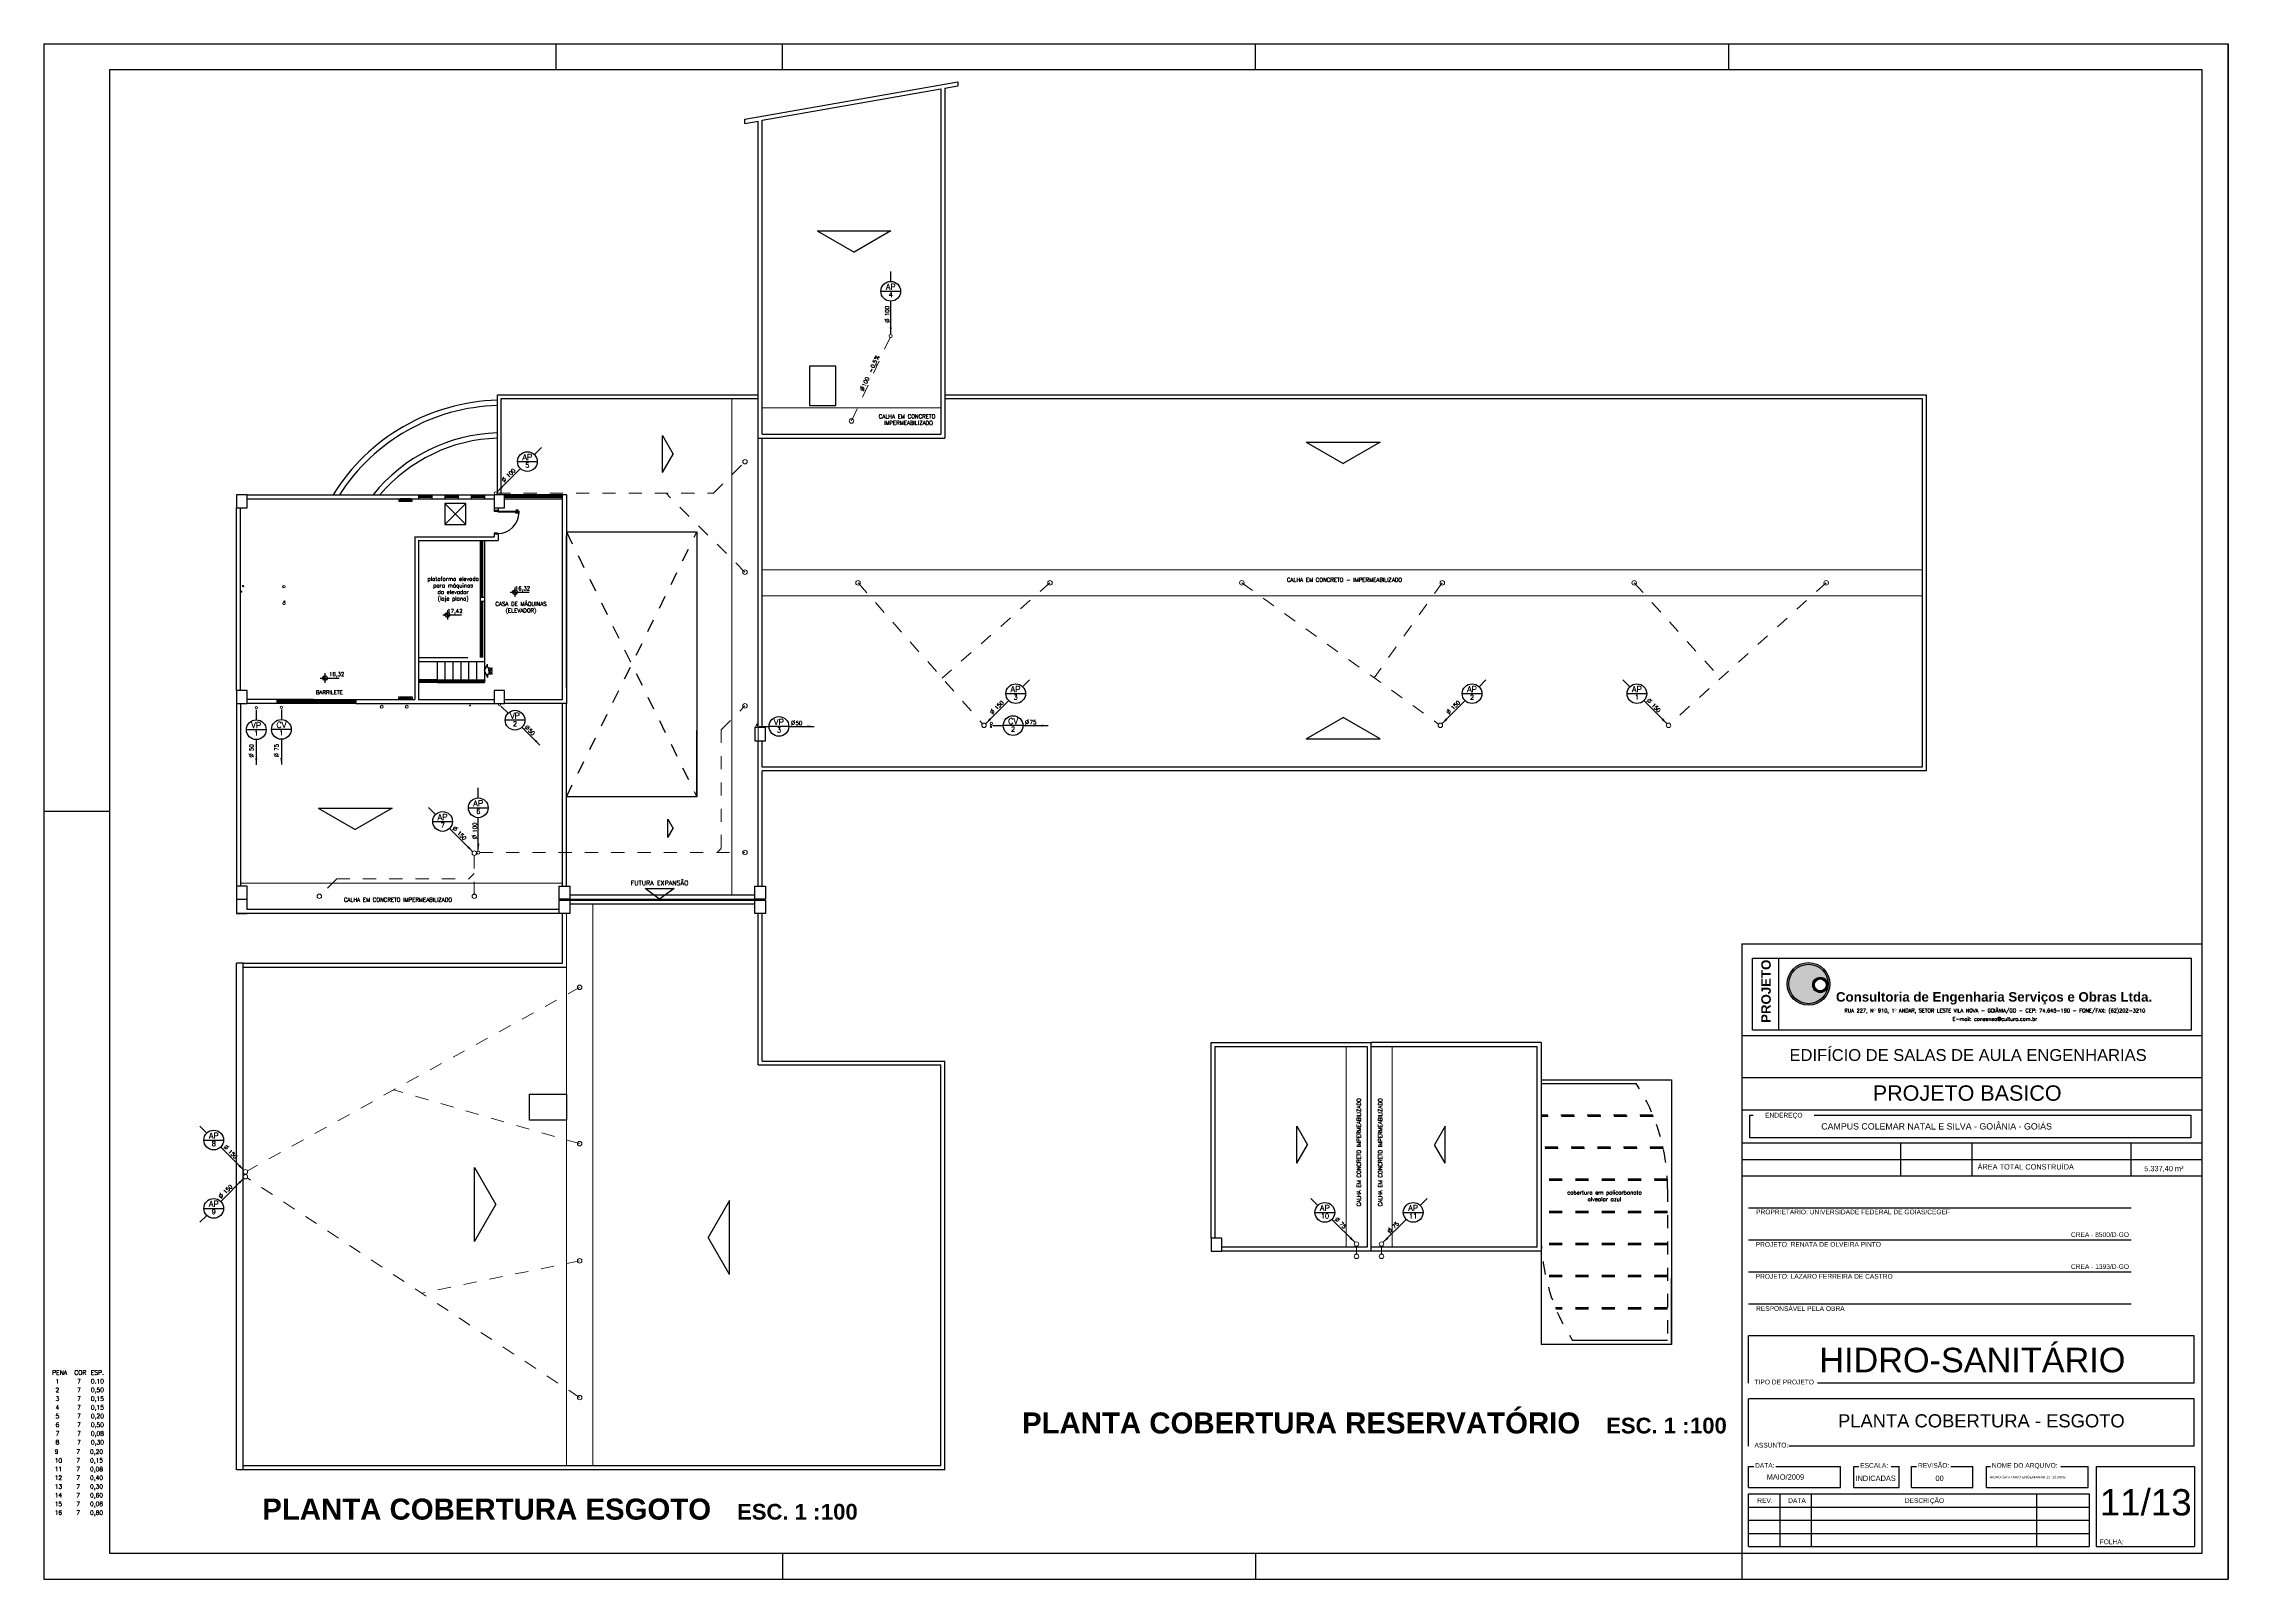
# Model space of a CAD drawing. Header units: millimetres. Extents: x -2485 to 3289, y -257 to 1952.
# Drawn here: x 0 to 16.62, y 0 to 11.68 of the extents above; entities that cross this region are included whole.
import ezdxf
from ezdxf.enums import TextEntityAlignment as Align

# ---------------------------------------------------------------- set-up
doc = ezdxf.new("R2010")
doc.units = ezdxf.units.MM
doc.header["$LTSCALE"] = 0.3
for name, pattern in [('CONTINUO', [0]), ('HID', [0.37, 0.07, -0.1, 0.03, -0.1, 0.07]), ('HIDDEN', [0.375, 0.25, -0.125]), ('HIDDEN2', [0.1875, 0.125, -0.0625])]:
    doc.linetypes.add(name, pattern=pattern)
for name, color, linetype in [('AF', 4, 'Continuous'), ('AUX', 2, 'Continuous'), ('CAR_COLOR12', 20, 'Continuous'), ('CAR_TEXTO_01', 7, 'Continuous'), ('CAR_TEXTO_02', 2, 'Continuous'), ('CARIMBO', 4, 'Continuous'), ('DETALHES_CTR08', 52, 'Continuous'), ('PAREDE', 7, 'CONTINUO'), ('PAREDE CONTORNO', 252, 'CONTINUO'), ('PAREDE_CTR25', 7, 'Continuous'), ('PILAR', 2, 'Continuous'), ('PORTA', 7, 'Continuous'), ('PROJEÇÃO', 11, 'HIDDEN2'), ('TEX', 11, 'Continuous'), ('TEXTO', 3, 'Continuous')]:
    doc.layers.add(name, color=color, linetype=linetype)
for name, color, linetype, lineweight in [('CALHA', 2, 'Continuous', 15), ('IMPLANTAÇÃO  ÁGUA PLUVIAL', 6, 'HID', 15), ('prumada', 9, 'Continuous', 15)]:
    doc.layers.add(name, color=color, linetype=linetype, lineweight=lineweight)
doc.styles.add('ARIAL', font='ARIAL.TTF', dxfattribs={"height": 0.12})
doc.styles.add('CAIXA', font='swiss.ttf')
doc.styles.add('ROMANS', font='romans.shx', dxfattribs={"height": 0.03})
doc.styles.add('SANSSERIFBOLD', font='sasb____.pfb')

# ---------------------------------------------------------------- blocks, each defined once
blk = doc.blocks.new('porta CEGEF 80')
at = {"layer": 'DETALHES_CTR08', "linetype": 'CONTINUO'}
blk.add_arc((-0.05, 0.025), 0.826, 181.76863, 269.29566, dxfattribs=at)
at = {"layer": 'PAREDE_CTR25'}
blk.add_line((0, 0.15), (-0.037, 0.15), dxfattribs=at)
at = {"layer": 'PORTA'}
for p, q in [((-0.862, 0.15), (-0.9, 0.15)), ((-0.9, 0), (-0.875, 0)), ((-0.875, 0), (-0.875, 0.035)), ((-0.875, 0.035), (-0.862, 0.035)), ((-0.862, 0.035), (-0.862, 0.15)), ((-0.06, 0), (-0.025, 0)), ((-0.06, -0.8), (-0.06, 0)), ((-0.037, 0.035), (-0.037, 0.15)), ((-0.025, 0.035), (-0.037, 0.035)), ((-0.025, 0), (-0.025, 0.035)), ((-0.025, 0), (-0.025, -0.8)), ((0, 0), (-0.025, 0)), ((-0.06, -0.8), (-0.025, -0.8))]:
    blk.add_line(p, q, dxfattribs=at)
for points in [[(-0.06, -0.767), (-0.104, -0.767), (-0.104, -0.68), (-0.093, -0.68), (-0.093, -0.753), (-0.06, -0.753)], [(-0.025, -0.767), (0.019, -0.767), (0.019, -0.68), (0.008, -0.68), (0.008, -0.753), (-0.025, -0.753)]]:
    blk.add_lwpolyline(points, dxfattribs=at)
blk = doc.blocks.new('ELTARGET')
for p, q in [((-0.119, 0), (0.356, 0)), ((0, 0.119), (0, -0.119))]:
    blk.add_line(p, q)
at = {"const_width": 0.0198}
for points in [[(0, 0.05, 0.414214), (-0.05, 0, 0.414214)], [(0, -0.05, 0.414214), (0.05, 0, 0.414214)]]:
    blk.add_lwpolyline(points, format="xyb", dxfattribs=at)
blk.add_circle((0, 0), 0.0595)
for points in [[(-0.04, 0.005), (0, 0.039), (-0.04, 0.008), (-0.005, 0.04)], [(-0.04, 0.008), (-0.005, 0.04), (-0.038, 0.014), (-0.01, 0.039)], [(-0.04, 0), (0, 0), (-0.04, 0.005), (0, 0.039)], [(-0.038, 0.014), (-0.01, 0.039), (-0.033, 0.022), (-0.018, 0.036)], [(-0.033, 0.022), (-0.018, 0.036), (-0.027, 0.03), (-0.02, 0.035)], [(0.04, 0), (0, 0), (0.04, -0.005), (0, -0.039)], [(0.04, -0.005), (0, -0.039), (0.04, -0.008), (0.005, -0.04)], [(0.04, -0.008), (0.005, -0.04), (0.038, -0.014), (0.01, -0.039)], [(0.038, -0.014), (0.01, -0.039), (0.033, -0.022), (0.018, -0.036)], [(0.033, -0.022), (0.018, -0.036), (0.027, -0.03), (0.02, -0.035)]]:
    blk.add_solid(points)
blk = doc.blocks.new('n135')
at = {"layer": 'TEX'}
blk.add_line((-0.294, 0.294), (-0.347, 0.347), dxfattribs=at)
at = {"layer": 'TEX', "color": 5, "linetype": 'Continuous'}
blk.add_line((-0.316, 0.241), (-0.166, 0.241), dxfattribs=at)
at = {"layer": 'TEX', "color": 11}
blk.add_line((-0.011, 0.011), (-0.188, 0.188), dxfattribs=at)
blk.add_line((-0.011, 0.011), (-0.188, 0.188), dxfattribs=at)
at = {"layer": 'TEX', "color": 5, "linetype": 'Continuous'}
blk.add_circle((-0.241, 0.241), 0.075, dxfattribs=at)
blk.add_circle((-0.241, 0.241), 0.075, dxfattribs=at)
at = {"layer": 'TEX', "color": 11}
blk.add_solid([(-0.053, 0.041), (-0.041, 0.053), (-0.011, 0.011)], dxfattribs=at)
blk.add_solid([(-0.053, 0.041), (-0.041, 0.053), (-0.011, 0.011)], dxfattribs=at)
at = {"layer": 'TEX', "color": 5, "style": 'ROMANS'}
blk.add_text('%%c', height=0.04, rotation=315, dxfattribs=at).set_placement((-0.172, 0.184))
at = {"layer": 'TEX', "color": 9, "linetype": 'Continuous', "style": 'ROMANS'}
for tag, height, p in [('N', 0.036, (-0.241, 0.196)), ('L', 0.045, (-0.241, 0.252))]:
    blk.add_attdef(tag, text='', height=height, dxfattribs=at).set_placement(p, align=Align.CENTER)
at = {"layer": 'TEX', "color": 5, "linetype": 'Continuous', "style": 'ROMANS'}
blk.add_attdef('N', (-0.133, 0.15), '', height=0.03, rotation=315, dxfattribs=at)
blk = doc.blocks.new('n45')
at = {"layer": 'TEX'}
blk.add_line((0.294, 0.294), (0.347, 0.347), dxfattribs=at)
at = {"layer": 'TEX', "color": 11}
blk.add_line((0.011, 0.011), (0.188, 0.188), dxfattribs=at)
at = {"layer": 'TEX', "color": 5, "linetype": 'Continuous'}
blk.add_line((0.166, 0.241), (0.316, 0.241), dxfattribs=at)
blk.add_circle((0.241, 0.241), 0.075, dxfattribs=at)
at = {"layer": 'TEX', "color": 11}
blk.add_solid([(0.053, 0.041), (0.041, 0.053), (0.011, 0.011)], dxfattribs=at)
at = {"layer": 'TEX', "color": 5, "style": 'ROMANS'}
blk.add_text('%%c', height=0.04, rotation=45, dxfattribs=at).set_placement((0.065, 0.077))
at = {"layer": 'TEX', "color": 9, "linetype": 'Continuous', "style": 'ROMANS'}
for tag, height, p in [('N', 0.036, (0.241, 0.196)), ('L', 0.045, (0.241, 0.252))]:
    blk.add_attdef(tag, text='', height=height, dxfattribs=at).set_placement(p, align=Align.CENTER)
at = {"layer": 'TEX', "color": 5, "linetype": 'Continuous', "style": 'ROMANS'}
blk.add_attdef('N', (0.098, 0.115), '', height=0.03, rotation=45, dxfattribs=at)
blk = doc.blocks.new('N90')
at = {"layer": 'TEX', "color": 5, "linetype": 'Continuous'}
blk.add_line((-0.075, 0.34), (0.075, 0.34), dxfattribs=at)
at = {"layer": 'TEX'}
blk.add_line((0, 0.415), (0, 0.491), dxfattribs=at)
at = {"layer": 'TEX', "color": 11}
blk.add_line((0, 0.016), (0, 0.265), dxfattribs=at)
at = {"layer": 'TEX', "color": 5, "linetype": 'Continuous'}
blk.add_circle((0, 0.34), 0.075, dxfattribs=at)
at = {"layer": 'TEX', "color": 11}
blk.add_solid([(0.008, 0.066), (-0.008, 0.066), (0, 0.016)], dxfattribs=at)
at = {"layer": 'TEX', "color": 5, "style": 'ROMANS'}
blk.add_text('%%c', height=0.04, rotation=90, dxfattribs=at).set_placement((-0.008, 0.1))
at = {"layer": 'TEX', "color": 9, "linetype": 'Continuous', "style": 'ROMANS'}
for tag, height, p in [('L', 0.045, (0, 0.351)), ('N', 0.036, (0, 0.295))]:
    blk.add_attdef(tag, text='', height=height, dxfattribs=at).set_placement(p, align=Align.CENTER)
at = {"layer": 'TEX', "color": 5, "linetype": 'Continuous', "style": 'ROMANS'}
blk.add_attdef('N', (-0.012, 0.151), '', height=0.03, rotation=90, dxfattribs=at)
blk = doc.blocks.new('n225')
at = {"layer": 'TEX', "color": 11}
blk.add_line((-0.011, -0.011), (-0.188, -0.188), dxfattribs=at)
blk.add_line((-0.011, -0.011), (-0.188, -0.188), dxfattribs=at)
at = {"layer": 'TEX'}
blk.add_line((-0.294, -0.294), (-0.347, -0.347), dxfattribs=at)
at = {"layer": 'TEX', "color": 5, "linetype": 'Continuous'}
blk.add_line((-0.316, -0.241), (-0.166, -0.241), dxfattribs=at)
blk.add_circle((-0.241, -0.241), 0.075, dxfattribs=at)
blk.add_circle((-0.241, -0.241), 0.075, dxfattribs=at)
at = {"layer": 'TEX', "color": 11}
blk.add_solid([(-0.041, -0.053), (-0.053, -0.041), (-0.011, -0.011)], dxfattribs=at)
blk.add_solid([(-0.041, -0.053), (-0.053, -0.041), (-0.011, -0.011)], dxfattribs=at)
at = {"layer": 'TEX', "color": 5, "style": 'ROMANS'}
blk.add_text('%%c', height=0.04, rotation=45, dxfattribs=at).set_placement((-0.184, -0.172))
at = {"layer": 'TEX', "color": 5, "linetype": 'Continuous', "style": 'ROMANS'}
blk.add_attdef('N', (-0.15, -0.133), '', height=0.03, rotation=45, dxfattribs=at)
at = {"layer": 'TEX', "color": 9, "linetype": 'Continuous', "style": 'ROMANS'}
for tag, height, p in [('N', 0.036, (-0.241, -0.285)), ('L', 0.045, (-0.241, -0.229))]:
    blk.add_attdef(tag, text='', height=height, dxfattribs=at).set_placement(p, align=Align.CENTER)
blk = doc.blocks.new('V315')
at = {"layer": 'TEX', "color": 11}
for p, q in [((0.011, -0.011), (0.065, -0.065)), ((0.171, -0.171), (0.307, -0.307))]:
    blk.add_line(p, q, dxfattribs=at)
at = {"layer": 'TEX', "color": 5, "linetype": 'Continuous'}
blk.add_line((0.193, -0.118), (0.043, -0.118), dxfattribs=at)
blk.add_circle((0.118, -0.118), 0.075, dxfattribs=at)
at = {"layer": 'TEX', "color": 11}
blk.add_solid([(0.277, -0.266), (0.266, -0.277), (0.307, -0.307)], dxfattribs=at)
at = {"layer": 'TEX', "color": 5, "style": 'ROMANS'}
blk.add_text('%%c', height=0.04, rotation=315, dxfattribs=at).set_placement((0.185, -0.176))
at = {"layer": 'TEX', "color": 9, "linetype": 'Continuous', "style": 'ROMANS'}
for tag, height, p in [('N', 0.036, (0.118, -0.163)), ('L', 0.045, (0.118, -0.107))]:
    blk.add_attdef(tag, text='', height=height, dxfattribs=at).set_placement(p, align=Align.CENTER)
at = {"layer": 'TEX', "color": 5, "linetype": 'Continuous', "style": 'ROMANS'}
blk.add_attdef('N', (0.215, -0.2), '', height=0.03, rotation=315, dxfattribs=at)
blk = doc.blocks.new('V0')
at = {"layer": 'TEX', "color": 11}
for p, q in [((0.016, 0), (0.092, 0)), ((0.242, 0), (0.434, 0))]:
    blk.add_line(p, q, dxfattribs=at)
at = {"layer": 'TEX', "color": 5, "linetype": 'Continuous'}
blk.add_line((0.242, 0), (0.092, 0), dxfattribs=at)
blk.add_circle((0.167, 0), 0.075, dxfattribs=at)
at = {"layer": 'TEX', "color": 11}
blk.add_solid([(0.384, 0.008), (0.384, -0.008), (0.434, 0)], dxfattribs=at)
at = {"layer": 'TEX', "color": 5, "style": 'ROMANS'}
blk.add_text('%%c', height=0.04, dxfattribs=at).set_placement((0.256, 0.007))
at = {"layer": 'TEX', "color": 9, "linetype": 'Continuous', "style": 'ROMANS'}
for tag, height, p in [('L', 0.045, (0.167, 0.011)), ('N', 0.036, (0.167, -0.045))]:
    blk.add_attdef(tag, text='', height=height, dxfattribs=at).set_placement(p, align=Align.CENTER)
at = {"layer": 'TEX', "color": 5, "linetype": 'Continuous', "style": 'ROMANS'}
blk.add_attdef('N', (0.293, 0.01), '', height=0.03, dxfattribs=at)
blk = doc.blocks.new('PN')
at = {"layer": 'TEX', "color": 3, "linetype": 'Continuous', "style": 'SANSSERIFBOLD'}
blk.add_text('ESC. 1 :', height=0.06, dxfattribs=at).set_placement((-0.078, 0.0123), align=Align.CENTER)
at = {"layer": 'TEX', "color": 9, "style": 'SANSSERIFBOLD'}
blk.add_attdef('NOME', text='', height=0.08, dxfattribs=at).set_placement((-0.3353, 0.0123), align=Align.RIGHT)
at = {"layer": 'TEX', "color": 3, "style": 'SANSSERIFBOLD'}
blk.add_attdef('ESCALA', (0.0825, 0.0123), '', height=0.06, dxfattribs=at)
blk = doc.blocks.new('DD')
at = {"layer": 'TEX', "color": 9}
blk.add_line((0.188, 0.023), (0.211, 0.023), dxfattribs=at)
at = {"layer": 'TEX', "color": 9, "style": 'ROMANS'}
for s, height, p in [('%%c', 0.04, (0.026, 0.008)), ('%', 0.03, (0.289, 0.012))]:
    blk.add_text(s, height=height, dxfattribs=at).set_placement(p)
blk.add_attdef('N', (0.062, 0.012), '', height=0.03, dxfattribs=at)
blk.add_attdef('INCL', text='', height=0.03, dxfattribs=at).set_placement((0.284, 0.012), align=Align.RIGHT)
blk = doc.blocks.new('V270')
at = {"layer": 'TEX', "color": 11}
for p, q in [((0, -0.016), (0, -0.092)), ((0, -0.242), (0, -0.434))]:
    blk.add_line(p, q, dxfattribs=at)
at = {"layer": 'TEX', "color": 5, "linetype": 'Continuous'}
blk.add_line((0.075, -0.167), (-0.075, -0.167), dxfattribs=at)
blk.add_circle((0, -0.167), 0.075, dxfattribs=at)
at = {"layer": 'TEX', "color": 11}
blk.add_solid([(0.008, -0.384), (-0.008, -0.384), (0, -0.434)], dxfattribs=at)
at = {"layer": 'TEX', "color": 5, "style": 'ROMANS'}
blk.add_text('%%c', height=0.04, rotation=90, dxfattribs=at).set_placement((-0.018, -0.38))
at = {"layer": 'TEX', "color": 9, "linetype": 'Continuous', "style": 'ROMANS'}
for tag, height, p in [('L', 0.045, (0, -0.155)), ('N', 0.036, (0, -0.212))]:
    blk.add_attdef(tag, text='', height=height, dxfattribs=at).set_placement(p, align=Align.CENTER)
at = {"layer": 'TEX', "color": 5, "linetype": 'Continuous', "style": 'ROMANS'}
blk.add_attdef('N', (-0.022, -0.328), '', height=0.03, rotation=90, dxfattribs=at)
blk = doc.blocks.new('SENT')
at = {"layer": 'TEX', "color": 5}
blk.add_lwpolyline([(-0.082, -0.111), (-0.082, 0.111), (0, 0)], close=True, dxfattribs=at)

msp = doc.modelspace()

# ---------------------------------------------------------------- hatches: boundary and pattern name
at = {"layer": 'CAR_COLOR12'}
h = msp.add_hatch(color=256, dxfattribs=at)
h.paths.add_polyline_path([(13.276446, 4.528152, 1), (13.576129, 4.528152, 1)])
h.paths.add_polyline_path([(13.573975, 4.520659, 1), (13.458124, 4.520659, 1)], flags=16)
h = msp.add_hatch(color=256, dxfattribs=at)
h.paths.add_polyline_path([(13.276446, 4.528152, 1), (13.576129, 4.528152, 1)])
h.paths.add_polyline_path([(13.573975, 4.520659, 1), (13.458124, 4.520659, 1)], flags=16)
at = {"layer": 'CAR_TEXTO_01'}
h = msp.add_hatch(color=256, dxfattribs=at)
h.paths.add_polyline_path([(13.588408, 4.528152, 1.000000744), (13.264167, 4.528152, 1.000000744)])
h.paths.add_polyline_path([(13.576129, 4.528152, 1), (13.276446, 4.528152, 1)], flags=16)
h = msp.add_hatch(color=256, dxfattribs=at)
h.paths.add_polyline_path([(13.588408, 4.528152, 1.000000744), (13.264167, 4.528152, 1.000000744)])
h.paths.add_polyline_path([(13.576129, 4.528152, 1), (13.276446, 4.528152, 1)], flags=16)
h = msp.add_hatch(color=256, dxfattribs=at)
h.paths.add_polyline_path([(13.573975, 4.520659, 1), (13.458124, 4.520659, 1)])
h.paths.add_polyline_path([(13.561696, 4.520659, -1), (13.470403, 4.520659, -1)], flags=16)
h = msp.add_hatch(color=256, dxfattribs=at)
h.paths.add_polyline_path([(13.573975, 4.520659, 1), (13.458124, 4.520659, 1)])
h.paths.add_polyline_path([(13.561696, 4.520659, -1), (13.470403, 4.520659, -1)], flags=16)

# ---------------------------------------------------------------- linework, layer by layer
at = {"color": 4, "linetype": 'Continuous'}
for p, q in [((0, 11.68), (16.62, 11.68)), ((0, 11.68), (0, 0)), ((16.62, 0), (16.62, 11.68)), ((16.62, 11.68), (16.62, 0)), ((0, 0), (16.62, 0))]:
    msp.add_line(p, q, dxfattribs=at)
at = {"color": 5, "linetype": 'Continuous'}
for p, q in [((3.9, 11.48), (3.9, 11.68)), ((5.62, 11.48), (5.62, 11.68)), ((9.22, 11.48), (9.22, 11.68)), ((12.82, 11.48), (12.82, 11.68)), ((0.5, 5.84), (0, 5.84)), ((5.62, 0.2), (5.62, 0)), ((9.22, 0.2), (9.22, 0)), ((12.92, 0.2), (12.92, 0))]:
    msp.add_line(p, q, dxfattribs=at)
at = {"color": 12, "linetype": 'Continuous'}
for p, q in [((16.42, 11.48), (0.5, 11.48)), ((0.5, 11.48), (0.5, 0.2)), ((16.42, 0.2), (16.42, 11.48)), ((0.5, 0.2), (16.42, 0.2))]:
    msp.add_line(p, q, dxfattribs=at)
at = {"linetype": 'HIDDEN2', "ltscale": 10}
msp.add_line((2.852365, 7.010254), (3.352365, 7.010254), dxfattribs=at)
at = {"layer": 'AUX', "color": 12, "linetype": 'Continuous'}
msp.add_line((12.91998, 0.2), (16.42, 0.2), dxfattribs=at)
at = {"layer": 'CALHA'}
for points in [[(5.435353, 8.980254), (5.235365, 8.980254), (5.235365, 5.203254), (5.410365, 5.203254), (5.410365, 5.273254), (5.435365, 5.273254), (5.435353, 8.980254)], [(6.825365, 8.910254), (6.065351, 8.910254), (6.065351, 8.910254), (5.465354, 8.910254), (5.465365, 8.710254), (6.825365, 8.710254), (6.825365, 8.910254)], [(14.290365, 7.479254), (5.465365, 7.479254), (5.465365, 7.679254), (14.290365, 7.679254), (14.290365, 7.479254)], [(3.947365, 5.295254), (3.947365, 5.273254), (3.922365, 5.273254), (3.922365, 5.095254), (1.547365, 5.095254), (1.547365, 5.273254), (1.497365, 5.273254), (1.497365, 5.295254), (3.947365, 5.295254)], [(4.177365, 0.862254), (3.977365, 0.862254), (3.977365, 5.065254), (4.002365, 5.065254), (4.002365, 5.135254), (4.177365, 5.135254), (4.177365, 0.862254)], [(10.067678, 2.525093), (9.907678, 2.525093), (9.907678, 4.053093), (10.067678, 4.053093), (10.067678, 2.525093)], [(10.257678, 2.525093), (10.097678, 2.525093), (10.097678, 4.053093), (10.257678, 4.053093), (10.257678, 2.525093)]]:
    msp.add_lwpolyline(points, dxfattribs=at)
at = {"layer": 'CAR_TEXTO_01'}
for p, q in [((12.91998, 4.832666), (12.91998, 0.2)), ((12.91998, 4.832666), (16.41998, 4.832666)), ((12.99998, 4.178351), (12.99998, 4.725587)), ((12.99998, 4.178351), (12.99998, 4.725587)), ((12.99998, 4.725587), (16.33998, 4.725587)), ((12.99998, 4.725587), (16.33998, 4.725587)), ((13.19998, 4.178351), (13.19998, 4.725587)), ((13.19998, 4.178351), (13.19998, 4.725587)), ((16.33998, 4.178351), (16.33998, 4.725587)), ((16.33998, 4.178351), (16.33998, 4.725587)), ((12.99998, 4.178351), (16.33998, 4.178351)), ((12.99998, 4.178351), (16.33998, 4.178351)), ((12.91998, 4.135275), (16.41998, 4.135275)), ((12.91998, 3.817), (16.41998, 3.817)), ((12.91998, 3.570963), (16.41998, 3.570963)), ((12.91998, 3.319355), (16.41998, 3.319355)), ((12.91998, 3.193695), (16.41998, 3.193695)), ((14.127369, 3.319355), (14.127369, 3.068035)), ((14.66998, 3.319355), (14.66998, 3.068035)), ((15.877369, 3.319355), (15.877369, 3.068035)), ((12.91998, 3.068035), (16.41998, 3.068035)), ((12.96998, 2.824947), (15.88189, 2.824947)), ((12.969985, 2.581858), (15.881895, 2.581858)), ((12.96998, 2.338769), (15.88189, 2.338769)), ((12.96998, 2.09568), (15.88189, 2.09568)), ((12.96998, 1.492592), (12.96998, 1.852592)), ((16.361263, 1.852592), (12.96998, 1.852592)), ((16.361263, 1.492592), (16.361263, 1.852592)), ((12.96998, 1.012418), (12.96998, 1.372418)), ((16.361263, 1.372418), (12.96998, 1.372418)), ((16.361263, 1.492592), (13.495332, 1.492592)), ((16.361263, 1.012418), (16.361263, 1.372418)), ((16.361263, 1.012418), (13.276769, 1.012418)), ((12.96998, 0.698996), (12.96998, 0.858996)), ((12.96998, 0.858996), (13.011282, 0.858996)), ((13.177803, 0.858996), (13.66998, 0.858996)), ((13.66998, 0.698996), (13.66998, 0.858996)), ((13.76998, 0.858996), (13.808185, 0.858996)), ((13.76998, 0.698996), (13.76998, 0.858996)), ((14.05407, 0.858996), (14.115364, 0.858996)), ((14.115364, 0.698996), (14.115364, 0.858996)), ((14.209545, 0.858996), (14.248527, 0.858996)), ((14.209545, 0.698996), (14.209545, 0.858996)), ((14.508989, 0.858996), (14.676382, 0.858996)), ((14.676382, 0.698996), (14.676382, 0.858996)), ((14.779785, 0.858996), (14.810665, 0.858996)), ((14.779785, 0.698996), (14.779785, 0.858996)), ((15.346346, 0.858996), (15.554688, 0.858996)), ((15.554688, 0.698996), (15.554688, 0.858996)), ((15.613886, 0.858996), (16.36336, 0.858996)), ((15.613886, 0.858996), (15.613886, 0.248996)), ((16.36336, 0.858996), (16.36336, 0.248996)), ((12.96998, 0.698996), (13.66998, 0.698996)), ((13.76998, 0.698996), (14.115364, 0.698996)), ((14.209545, 0.698996), (14.676382, 0.698996)), ((14.779785, 0.698996), (15.554688, 0.698996)), ((12.96998, 0.648996), (15.560507, 0.648996)), ((12.96998, 0.248996), (12.96998, 0.648996)), ((12.96998, 0.548996), (15.560507, 0.548996)), ((13.20998, 0.248996), (13.20998, 0.648996)), ((13.44998, 0.248996), (13.44998, 0.648996)), ((15.160507, 0.648996), (15.160507, 0.248996)), ((15.560507, 0.648996), (15.560507, 0.248996)), ((12.96998, 0.448996), (15.560507, 0.448996)), ((12.96998, 0.348996), (15.560507, 0.348996)), ((12.96998, 0.248996), (15.560507, 0.248996)), ((15.613886, 0.248996), (16.36336, 0.248996))]:
    msp.add_line(p, q, dxfattribs=at)
msp.add_lwpolyline([(13.468703, 3.531501), (16.334669, 3.531501), (16.334669, 3.358817), (12.98094, 3.358817), (12.98094, 3.531501), (13.005481, 3.531501)], dxfattribs=at)
for centre, radius in [((13.426287, 4.528152), 0.16212), ((13.426287, 4.528152), 0.16212), ((13.426287, 4.528152), 0.149841), ((13.426287, 4.528152), 0.149841), ((13.516049, 4.520659), 0.057925), ((13.516049, 4.520659), 0.057925), ((13.516049, 4.520659), 0.057925), ((13.516049, 4.520659), 0.057925), ((13.516049, 4.520659), 0.045646), ((13.516049, 4.520659), 0.045646)]:
    msp.add_circle(centre, radius, dxfattribs=at)
at = {"layer": 'IMPLANTAÇÃO  ÁGUA PLUVIAL'}
for p, q in [((6.43923, 9.446353), (6.145365, 8.810254)), ((5.096035, 8.260924), (5.335365, 8.500254)), ((3.450437, 8.260924), (5.096035, 8.260924)), ((5.335365, 7.660254), (4.734695, 8.260924)), ((6.195365, 7.579254), (7.142394, 6.50803)), ((7.655365, 7.579254), (6.835861, 6.854762)), ((9.115365, 7.579254), (10.611845, 6.505209)), ((10.640365, 7.579254), (10.12189, 6.856857)), ((12.100365, 7.579254), (12.757138, 6.852937)), ((13.560365, 7.579254), (12.374235, 6.506697)), ((5.153388, 6.461277), (5.335365, 6.643254)), ((5.153388, 6.461277), (5.153388, 5.557919)), ((3.275785, 5.506102), (3.275785, 5.195254)), ((3.317784, 5.528073), (5.335365, 5.528073)), ((5.153388, 5.557919), (5.123542, 5.528073)), ((2.229172, 5.327061), (2.097365, 5.195254)), ((2.229172, 5.327061), (3.234128, 5.327061)), ((3.275785, 5.368719), (3.234128, 5.327061)), ((4.077365, 4.502254), (1.549607, 3.107937)), ((4.077365, 3.313537), (2.663222, 3.72221)), ((4.077365, 1.382254), (1.548905, 3.052939)), ((9.987678, 2.532758), (9.987678, 2.47379)), ((10.177678, 2.532758), (10.177678, 2.47379)), ((4.077365, 2.422254), (2.875089, 2.176661))]:
    msp.add_line(p, q, dxfattribs=at)
at = {"layer": 'IMPLANTAÇÃO  ÁGUA PLUVIAL', "linetype": 'Continuous'}
for centre in [(6.145365, 8.810254), (5.335365, 8.500254), (5.335365, 7.660254), (6.195365, 7.579254), (7.655365, 7.579254), (9.115365, 7.579254), (10.640365, 7.579254), (12.100365, 7.579254), (13.560365, 7.579254), (5.335365, 6.643254), (5.335365, 5.528073), (2.097365, 5.195254), (3.275785, 5.195254), (4.077365, 4.502254), (4.077365, 3.313537), (4.077365, 2.422254), (4.077365, 1.382254)]:
    msp.add_circle(centre, 0.01698, dxfattribs=at)
at = {"layer": 'PAREDE'}
for p, q in [((5.335365, 11.104737), (6.955365, 11.390386)), ((5.335365, 11.104737), (6.955365, 11.390386)), ((5.465365, 11.097196), (6.825365, 11.337001)), ((6.825365, 11.337001), (6.825365, 8.710254)), ((6.855365, 11.342291), (6.955365, 11.359924)), ((6.855365, 11.342291), (6.955365, 11.359924)), ((6.855365, 11.342291), (6.855365, 8.680254)), ((6.955365, 11.390386), (6.955365, 11.359924)), ((6.955365, 11.390386), (6.955365, 11.359924)), ((5.335365, 11.074274), (5.335365, 11.104737)), ((5.335365, 11.074274), (5.335365, 11.104737)), ((5.335365, 11.074274), (5.435365, 11.091907)), ((5.335365, 11.074274), (5.435365, 11.091907)), ((5.435351, 8.680254), (5.435365, 11.091907)), ((5.465351, 8.710254), (5.465365, 11.097196)), ((5.883957, 10.256586), (6.164938, 10.094362)), ((5.883957, 10.256586), (6.445919, 10.256586)), ((6.445919, 10.256586), (6.164938, 10.094362)), ((3.451365, 8.249254), (3.451365, 9.010254)), ((3.451365, 9.010254), (5.435353, 9.010254)), ((3.481365, 8.249254), (3.481365, 8.980254)), ((3.481365, 8.980254), (5.435353, 8.980254)), ((6.855365, 9.010254), (14.320365, 9.010254)), ((6.855365, 8.980254), (14.290365, 8.980254)), ((14.290365, 8.980254), (14.290365, 6.178254)), ((14.320365, 9.010254), (14.320365, 6.148254)), ((4.708841, 8.699237), (4.789953, 8.558747)), ((4.708841, 8.418257), (4.708841, 8.699237)), ((5.435351, 8.680254), (6.855365, 8.680254)), ((5.435365, 6.478254), (5.435365, 8.680254)), ((5.465351, 8.710254), (6.825365, 8.710254)), ((5.465365, 6.478254), (5.465365, 8.680254)), ((9.605554, 8.648807), (9.886534, 8.486582)), ((9.605554, 8.648807), (10.167515, 8.648807)), ((10.167515, 8.648807), (9.886534, 8.486582)), ((4.708841, 8.418257), (4.789953, 8.558747)), ((1.467365, 6.761254), (1.467365, 8.149254)), ((1.497365, 6.761254), (1.497365, 8.149254)), ((1.547365, 8.249254), (2.852365, 8.249254)), ((1.547365, 8.219254), (3.426365, 8.219254)), ((2.852365, 8.249254), (2.852365, 8.219254)), ((2.852365, 8.249254), (2.952365, 8.249254)), ((2.852365, 8.237254), (2.952365, 8.237254)), ((2.852365, 8.237254), (2.952365, 8.237254)), ((2.852365, 8.231254), (2.952365, 8.231254)), ((2.852365, 8.219254), (2.952365, 8.219254)), ((2.952365, 8.249254), (3.052365, 8.249254)), ((2.952365, 8.249254), (2.952365, 8.219254)), ((3.052365, 8.249254), (3.052365, 8.219254)), ((3.052365, 8.249254), (3.152365, 8.249254)), ((3.052365, 8.237254), (3.152365, 8.237254)), ((3.052365, 8.237254), (3.152365, 8.237254)), ((3.052365, 8.231254), (3.152365, 8.231254)), ((3.052365, 8.219254), (3.152365, 8.219254)), ((3.152365, 8.249254), (3.252365, 8.249254)), ((3.152365, 8.249254), (3.152365, 8.219254)), ((3.252365, 8.249254), (3.252365, 8.219254)), ((3.252365, 8.249254), (3.352365, 8.249254)), ((3.252365, 8.237254), (3.352365, 8.237254)), ((3.252365, 8.237254), (3.352365, 8.237254)), ((3.252365, 8.231254), (3.352365, 8.231254)), ((3.252365, 8.219254), (3.352365, 8.219254)), ((3.352365, 8.249254), (3.426365, 8.249254)), ((3.352365, 8.249254), (3.352365, 8.219254)), ((3.426365, 8.149254), (3.426365, 8.129254)), ((3.456365, 8.149254), (3.456365, 8.129254)), ((3.947365, 8.249254), (3.506365, 8.249254)), ((3.947365, 8.237254), (3.506365, 8.237254)), ((3.506365, 8.231254), (3.947365, 8.231254)), ((3.506365, 8.219254), (3.947365, 8.219254)), ((3.977365, 8.249254), (3.947365, 8.249254)), ((3.977365, 8.249254), (3.977365, 6.661254)), ((3.456365, 8.129254), (3.426365, 8.129254)), ((2.822365, 7.930254), (3.352365, 7.930254)), ((2.822365, 7.930254), (2.822365, 6.691254)), ((2.822365, 7.900254), (2.822365, 6.691254)), ((2.852365, 7.900254), (3.322365, 7.900254)), ((2.852365, 7.900254), (2.852365, 6.691254)), ((3.322365, 7.010254), (3.322365, 7.900254)), ((3.322365, 7.900254), (3.456365, 7.900254)), ((3.334365, 7.470254), (3.334365, 7.900254)), ((3.340365, 7.470254), (3.340365, 7.900254)), ((3.352365, 7.930254), (3.426365, 7.930254)), ((3.352365, 7.900254), (3.352365, 6.980254)), ((3.426365, 7.949254), (3.426365, 7.930254)), ((3.456365, 7.949254), (3.426365, 7.949254)), ((3.456365, 7.949254), (3.456365, 7.900254)), ((3.947365, 6.691254), (3.947365, 7.966254)), ((3.977365, 7.966254), (4.716373, 7.966254)), ((3.977365, 7.966254), (4.716373, 7.966254)), ((3.977365, 7.966254), (4.969365, 7.966254)), ((3.977365, 6.782254), (3.977365, 7.936254)), ((4.969365, 7.966254), (4.969365, 6.455754)), ((3.322365, 7.470254), (3.352365, 7.470254)), ((3.322365, 7.440254), (3.352365, 7.440254)), ((3.334365, 7.010254), (3.334365, 7.440254)), ((3.340365, 7.010254), (3.340365, 7.440254)), ((4.969365, 7.136254), (4.969365, 6.959254)), ((2.852365, 6.980254), (3.352365, 6.980254)), ((2.992365, 6.840254), (2.852365, 6.840254)), ((2.992365, 6.830254), (2.852365, 6.830254)), ((2.992365, 6.820254), (2.852365, 6.820254)), ((2.992365, 6.980254), (2.992365, 6.820254)), ((2.992365, 6.840254), (3.352365, 6.840254)), ((2.992365, 6.830254), (3.352365, 6.830254)), ((2.992365, 6.820254), (3.352365, 6.820254)), ((3.052365, 6.980254), (3.052365, 6.840254)), ((3.052365, 6.830254), (3.052365, 6.820254)), ((3.112365, 6.980254), (3.112365, 6.840254)), ((3.112365, 6.830254), (3.112365, 6.820254)), ((3.172365, 6.980254), (3.172365, 6.840254)), ((3.172365, 6.830254), (3.172365, 6.820254)), ((3.232365, 6.980254), (3.232365, 6.840254)), ((3.232365, 6.830254), (3.232365, 6.820254)), ((3.292365, 6.980254), (3.292365, 6.840254)), ((3.292365, 6.830254), (3.292365, 6.820254)), ((3.352365, 6.980254), (3.352365, 6.840254)), ((3.352365, 6.830254), (3.352365, 6.820254)), ((4.969365, 6.959254), (4.969365, 5.952254)), ((4.969365, 6.959254), (4.969365, 5.952254)), ((1.467365, 6.661254), (1.467365, 5.273254)), ((1.497365, 6.661254), (1.497365, 5.273254)), ((2.052365, 6.691254), (1.547365, 6.691254)), ((2.052365, 6.661254), (1.547365, 6.661254)), ((1.774865, 6.691254), (2.374865, 6.691254)), ((1.774865, 6.691254), (1.774865, 6.661254)), ((2.374865, 6.661254), (1.774865, 6.661254)), ((2.374865, 6.691254), (2.822365, 6.691254)), ((2.374865, 6.691254), (2.374865, 6.661254)), ((2.374865, 6.661254), (3.426365, 6.661254)), ((2.852365, 6.691254), (3.426365, 6.691254)), ((3.977365, 6.661254), (3.506365, 6.661254)), ((3.947365, 5.273254), (3.947365, 6.661254)), ((3.977365, 5.273254), (3.977365, 6.661254)), ((4.969365, 6.482254), (4.969365, 5.952254)), ((9.605554, 6.39264), (9.886534, 6.554864)), ((10.167515, 6.39264), (9.886534, 6.554864)), ((4.969365, 6.455754), (4.969365, 5.952254)), ((4.969365, 5.952254), (4.969365, 6.455754)), ((5.435365, 5.273254), (5.435365, 6.378254)), ((5.465365, 6.178254), (5.465365, 6.378254)), ((9.605554, 6.39264), (10.167515, 6.39264)), ((14.290365, 6.178254), (5.465365, 6.178254)), ((14.320365, 6.148254), (5.465365, 6.148254)), ((5.465365, 5.273254), (5.465365, 6.148254)), ((2.088462, 5.864739), (2.369443, 5.702515)), ((2.088462, 5.864739), (2.650424, 5.864739)), ((2.650424, 5.864739), (2.369443, 5.702515)), ((4.969365, 5.952254), (3.977365, 5.952254)), ((4.969365, 5.952254), (4.225357, 5.952254)), ((4.969365, 5.952254), (4.225357, 5.952254)), ((4.969365, 5.952254), (4.225357, 5.952254)), ((4.749397, 5.641517), (4.749397, 5.782007)), ((4.749397, 5.782007), (4.789953, 5.711762)), ((4.749397, 5.641517), (4.789953, 5.711762)), ((1.467365, 5.173254), (1.467365, 5.065254)), ((1.547365, 5.095254), (1.547365, 5.173254)), ((3.922365, 5.173254), (5.410365, 5.173254)), ((3.922365, 5.165254), (5.410365, 5.165254)), ((5.410365, 5.203254), (4.002365, 5.203254)), ((3.922365, 5.065254), (1.467365, 5.065254)), ((1.467365, 5.065254), (1.547365, 5.065254)), ((3.922365, 5.095254), (1.547365, 5.095254)), ((3.947365, 4.686254), (3.947365, 5.065254)), ((5.410365, 5.135254), (4.002365, 5.135254)), ((5.435365, 3.912254), (5.435365, 5.065254)), ((5.465365, 3.942254), (5.465365, 5.065254)), ((1.467365, 0.832254), (1.467365, 4.686254)), ((1.517365, 4.686254), (1.467365, 4.686254)), ((1.517365, 0.832254), (1.517365, 4.686254)), ((1.517365, 4.686254), (3.947365, 4.686254)), ((1.517365, 4.686254), (3.947365, 4.686254)), ((1.517365, 4.656254), (3.977365, 4.656254)), ((8.882678, 4.083093), (10.097678, 4.083093)), ((8.882678, 2.595093), (8.882678, 4.083093)), ((8.912678, 4.053093), (10.067678, 4.053093)), ((8.912678, 2.595093), (8.912678, 4.053093)), ((10.067678, 4.053093), (10.067678, 2.525093)), ((10.097678, 4.083093), (10.097678, 2.495093)), ((11.392678, 4.083093), (10.097678, 4.083093)), ((10.097678, 4.053093), (11.362678, 4.053093)), ((11.362678, 2.525093), (11.362678, 4.053093)), ((11.392678, 4.083093), (11.392678, 1.786093)), ((5.435365, 3.912254), (6.825365, 3.912254)), ((5.465365, 3.942254), (6.855365, 3.942254)), ((6.825365, 0.862254), (6.825365, 3.912254)), ((6.855365, 0.832254), (6.855365, 3.942254)), ((11.392678, 3.800093), (12.131686, 3.800093)), ((11.392678, 3.800093), (12.131686, 3.800093)), ((11.392678, 3.800093), (12.131686, 3.800093)), ((11.392678, 3.800093), (12.384678, 3.800093)), ((11.392678, 3.770093), (12.115597, 3.770093)), ((11.392678, 3.770093), (12.115597, 3.770093)), ((12.384678, 3.800093), (12.384678, 1.786093)), ((9.532811, 3.44554), (9.613923, 3.305049)), ((9.532811, 3.164559), (9.532811, 3.44554)), ((10.662545, 3.44554), (10.581433, 3.305049)), ((10.662545, 3.164559), (10.662545, 3.44554)), ((9.532811, 3.164559), (9.613923, 3.305049)), ((10.662545, 3.164559), (10.581433, 3.305049)), ((3.277996, 3.132055), (3.44022, 2.851074)), ((3.277996, 2.570093), (3.277996, 3.132055)), ((3.277996, 2.570093), (3.44022, 2.851074)), ((5.217741, 2.880621), (5.055517, 2.59964)), ((5.217741, 2.31866), (5.217741, 2.880621)), ((12.384678, 2.970093), (12.384678, 1.786093)), ((5.217741, 2.31866), (5.055517, 2.59964)), ((10.067678, 2.525093), (8.962678, 2.525093)), ((10.841678, 2.495093), (8.962678, 2.495093)), ((11.362678, 2.525093), (10.097678, 2.525093)), ((11.392678, 2.495093), (10.097678, 2.495093)), ((1.467365, 1.147254), (1.467365, 2.172686)), ((12.384678, 2.316093), (12.384678, 1.786093)), ((12.384678, 2.289593), (12.384678, 1.786093)), ((12.384678, 1.786093), (12.384678, 2.289593)), ((12.384678, 1.974888), (12.384678, 1.786093)), ((12.384678, 1.786093), (11.392678, 1.786093)), ((12.384678, 1.786093), (11.61567, 1.786093)), ((12.384678, 1.786093), (11.61567, 1.786093)), ((12.384678, 1.786093), (11.61567, 1.786093)), ((12.354678, 1.816093), (11.631759, 1.816093)), ((6.855365, 0.832254), (1.467365, 0.832254)), ((6.825365, 0.862254), (1.517365, 0.862254))]:
    msp.add_line(p, q, dxfattribs=at)
at = {"layer": 'PAREDE', "linetype": 'CONTINUO'}
for p, q in [((3.052365, 8.183254), (3.212365, 8.023254)), ((3.212365, 8.183254), (3.052365, 8.023254))]:
    msp.add_line(p, q, dxfattribs=at)
at = {"layer": 'PAREDE', "linetype": 'HIDDEN'}
for p, q in [((11.392678, 3.770093), (12.115597, 3.770093)), ((12.242532, 3.530843), (11.392678, 3.530843)), ((12.246655, 3.520843), (11.392678, 3.520843)), ((12.319911, 3.286593), (11.392678, 3.286593)), ((12.322098, 3.276593), (11.392678, 3.276593)), ((12.352887, 3.042343), (11.392678, 3.042343)), ((12.353349, 3.032343), (11.392678, 3.032343)), ((12.354678, 2.970093), (12.354678, 1.816093)), ((12.353349, 2.798093), (11.392678, 2.798093)), ((12.352887, 2.788093), (11.392678, 2.788093)), ((12.353349, 2.553843), (11.392678, 2.553843)), ((12.352887, 2.543843), (11.392678, 2.543843)), ((12.353349, 2.309593), (11.425258, 2.309593)), ((12.352887, 2.299593), (11.427445, 2.299593)), ((12.353349, 2.065343), (11.500701, 2.065343)), ((12.352887, 2.055343), (11.504824, 2.055343)), ((12.354678, 1.816093), (11.631759, 1.816093))]:
    msp.add_line(p, q, dxfattribs=at)
at = {"layer": 'PAREDE'}
for points in [[(6.025351, 9.228254), (5.825351, 9.228254), (5.825351, 8.928254), (6.025351, 8.928254)], [(3.696865, 3.691254), (3.977365, 3.691254), (3.977365, 3.491254), (3.696865, 3.491254)]]:
    msp.add_lwpolyline(points, close=True, dxfattribs=at)
at = {"layer": 'PAREDE', "linetype": 'CONTINUO'}
for points in [[(2.702365, 8.219254), (2.702365, 8.199254), (2.802365, 8.199254), (2.802365, 8.219254)], [(2.702365, 6.691254), (2.702365, 6.711254), (2.802365, 6.711254), (2.802365, 6.691254)]]:
    msp.add_lwpolyline(points, dxfattribs=at)
for points in [[(2.712365, 8.209254), (2.792365, 8.209254), (2.792365, 8.219254), (2.712365, 8.219254)], [(3.052365, 8.023254), (3.212365, 8.023254), (3.212365, 8.183254), (3.052365, 8.183254)], [(2.712365, 6.701254), (2.792365, 6.701254), (2.792365, 6.691254), (2.712365, 6.691254)]]:
    msp.add_lwpolyline(points, close=True, dxfattribs=at)
at = {"layer": 'PAREDE'}
for points in [[(3.506365, 6.691254), (3.947365, 6.691254), (3.947365, 8.249254)], [(2.374865, 6.678747), (1.774865, 6.678747)], [(1.774865, 6.673762), (2.374865, 6.673762)]]:
    msp.add_lwpolyline(points, dxfattribs=at)
for centre, radius, start, end in [((3.491365, 7.455254), 1.513529, 91.5143696, 148.3585526), ((3.491365, 7.455254), 1.473, 91.5560848, 147.381962), ((3.491365, 7.455254), 1.265632, 91.8110558, 141.1447926), ((3.491365, 7.455254), 1.225, 91.8712152, 139.5967373), ((3.352365, 6.835254), 0.005, 270, 90)]:
    msp.add_arc(centre, radius, start, end, dxfattribs=at)
at = {"layer": 'PAREDE', "linetype": 'HIDDEN'}
for centre, start, end in [((10.896678, 2.970093), 0, 33.2776569), ((12.850678, 2.616093), 180, 213.2776569)]:
    msp.add_arc(centre, 1.458, start, end, dxfattribs=at)
at = {"layer": 'PAREDE CONTORNO'}
msp.add_line((11.392678, 2.495093), (10.921678, 2.495093), dxfattribs=at)
at = {"layer": 'PILAR'}
for points in [[(1.467365, 8.149254), (1.547365, 8.149254), (1.547365, 8.249254), (1.467365, 8.249254)], [(3.426365, 8.149254), (3.506365, 8.149254), (3.506365, 8.249254), (3.426365, 8.249254)], [(1.467365, 6.661254), (1.547365, 6.661254), (1.547365, 6.761254), (1.467365, 6.761254)], [(1.467365, 6.661254), (1.547365, 6.661254), (1.547365, 6.761254), (1.467365, 6.761254)], [(3.426365, 6.661254), (3.506365, 6.661254), (3.506365, 6.761254), (3.426365, 6.761254)], [(5.410365, 6.378254), (5.490365, 6.378254), (5.490365, 6.478254), (5.410365, 6.478254)], [(1.467365, 5.173254), (1.547365, 5.173254), (1.547365, 5.273254), (1.467365, 5.273254)], [(3.922365, 5.273254), (4.002365, 5.273254), (4.002365, 5.173254), (3.922365, 5.173254)], [(3.922365, 5.165254), (4.002365, 5.165254), (4.002365, 5.065254), (3.922365, 5.065254)], [(5.410365, 5.273254), (5.490365, 5.273254), (5.490365, 5.173254), (5.410365, 5.173254)], [(5.410365, 5.165254), (5.490365, 5.165254), (5.490365, 5.065254), (5.410365, 5.065254)], [(8.882678, 2.495093), (8.962678, 2.495093), (8.962678, 2.595093), (8.882678, 2.595093)]]:
    msp.add_lwpolyline(points, close=True, dxfattribs=at)
at = {"layer": 'PROJEÇÃO'}
for p, q in [((3.977365, 7.966254), (4.969365, 5.952254)), ((3.977365, 5.952254), (4.969365, 7.966254))]:
    msp.add_line(p, q, dxfattribs=at)
at = {"layer": 'prumada'}
for centre, radius in [((6.444045, 9.456774), 0.01148), ((3.438957, 8.260924), 0.01148), ((2.572365, 6.636789), 0.01148), ((2.762365, 6.636789), 0.01148), ((3.243365, 6.646254), 0.003677), ((3.467675, 6.652564), 0.00869), ((5.426675, 6.486944), 0.00869), ((5.427905, 6.501706), 0.0043), ((7.15364, 6.495308), 0.01698), ((7.209584, 6.509939), 0.00883), ((7.20807, 6.493425), 0.00645), ((7.207604, 6.481889), 0.0034), ((10.62564, 6.495308), 0.01698), ((12.36164, 6.495308), 0.01698), ((3.275785, 5.523082), 0.01698), ((3.306304, 5.528073), 0.01148), ((1.534739, 3.099736), 0.01698), ((1.534739, 3.0623), 0.01698), ((9.987678, 2.549738), 0.01698), ((10.177678, 2.549738), 0.01698), ((9.987678, 2.45681), 0.01698), ((10.177678, 2.45681), 0.01698)]:
    msp.add_circle(centre, radius, dxfattribs=at)
at = {"layer": 'prumada', "linetype": 'CONTINUO'}
for centre, radius in [((1.502829, 7.512826), 0.0052), ((1.516813, 7.5546), 0.0052), ((1.827555, 7.55046), 0.0095), ((1.827597, 7.421711), 0.0095), ((1.831528, 7.437254), 0.0052), ((1.617365, 6.629087), 0.00883), ((1.808088, 6.631577), 0.00883)]:
    msp.add_circle(centre, radius, dxfattribs=at)
at = {"layer": 'TEX', "color": 5, "linetype": 'Continuous'}
msp.add_line((12.92, 0.2), (12.92, 0), dxfattribs=at)
at = {"layer": 'TEXTO', "linetype": 'CONTINUO'}
msp.add_line((5.465365, 8.710254), (5.465351, 8.710254), dxfattribs=at)
at = {"layer": 'TEXTO'}
for p, q in [((3.352365, 6.910254), (3.377298, 6.96012)), ((3.352365, 6.910254), (3.377298, 6.860389)), ((3.377298, 6.93605), (3.377298, 6.96012)), ((3.377298, 6.93605), (3.386146, 6.93605)), ((3.377298, 6.884459), (3.377298, 6.860389)), ((3.377298, 6.884459), (3.386146, 6.884459)), ((3.386146, 6.910254), (3.386146, 6.93605)), ((3.386146, 6.910254), (3.386146, 6.884459))]:
    msp.add_line(p, q, dxfattribs=at)

# ---------------------------------------------------------------- block references
at = {"layer": 'AF'}
ref = msp.add_blockref('V270', (1.617365, 6.629087), dxfattribs=at)
ref.add_attrib('L', 'VP', dxfattribs={"layer": 'TEX', "color": 9, "linetype": 'Continuous', "height": 0.045, "style": 'ROMANS'}).set_placement((1.617365, 6.473597), align=Align.CENTER)
ref.add_attrib('N', '1', dxfattribs={"layer": 'TEX', "color": 9, "linetype": 'Continuous', "height": 0.036, "style": 'ROMANS'}).set_placement((1.617365, 6.417361), align=Align.CENTER)
ref.add_attrib('N', '50', (1.59584, 6.300683), dxfattribs={"layer": 'TEX', "color": 5, "linetype": 'Continuous', "height": 0.03, "rotation": 90, "style": 'ROMANS'})
ref = msp.add_blockref('V270', (1.808088, 6.631577), dxfattribs=at)
ref.add_attrib('L', 'CV', dxfattribs={"layer": 'TEX', "color": 9, "linetype": 'Continuous', "height": 0.045, "style": 'ROMANS'}).set_placement((1.808088, 6.476087), align=Align.CENTER)
ref.add_attrib('N', '1', dxfattribs={"layer": 'TEX', "color": 9, "linetype": 'Continuous', "height": 0.036, "style": 'ROMANS'}).set_placement((1.808088, 6.419851), align=Align.CENTER)
ref.add_attrib('N', '75', (1.786564, 6.303173), dxfattribs={"layer": 'TEX', "color": 5, "linetype": 'Continuous', "height": 0.03, "rotation": 90, "style": 'ROMANS'})
ref = msp.add_blockref('V315', (3.467675, 6.652564), dxfattribs=at)
ref.add_attrib('L', 'VP', dxfattribs={"layer": 'TEX', "color": 9, "linetype": 'Continuous', "height": 0.045, "style": 'ROMANS'}).set_placement((3.585608, 6.545924), align=Align.CENTER)
ref.add_attrib('N', '2', dxfattribs={"layer": 'TEX', "color": 9, "linetype": 'Continuous', "height": 0.036, "style": 'ROMANS'}).set_placement((3.585608, 6.489688), align=Align.CENTER)
ref.add_attrib('N', '50', (3.682346, 6.452488), dxfattribs={"layer": 'TEX', "color": 5, "linetype": 'Continuous', "height": 0.03, "rotation": 315, "style": 'ROMANS'})
ref = msp.add_blockref('V0', (5.426675, 6.486944), dxfattribs=at)
ref.add_attrib('L', 'VP', dxfattribs={"layer": 'TEX', "color": 9, "linetype": 'Continuous', "height": 0.045, "style": 'ROMANS'}).set_placement((5.593458, 6.498237), align=Align.CENTER)
ref.add_attrib('N', '3', dxfattribs={"layer": 'TEX', "color": 9, "linetype": 'Continuous', "height": 0.036, "style": 'ROMANS'}).set_placement((5.593458, 6.442001), align=Align.CENTER)
ref.add_attrib('N', '50', (5.719946, 6.497265), dxfattribs={"layer": 'TEX', "color": 5, "linetype": 'Continuous', "height": 0.03, "style": 'ROMANS'})
at = {"layer": 'AF', "rotation": 270}
msp.add_blockref('SENT', (4.685691, 5.173254), dxfattribs=at)
at = {"layer": 'PAREDE', "xscale": 0.2000000000002728, "yscale": 0.2000000000002728, "zscale": 0.2, "rotation": 90}
msp.add_blockref('porta CEGEF 80', (3.456365, 8.129254), dxfattribs=at)
at = {"layer": 'prumada'}
ref = msp.add_blockref('N90', (6.444045, 9.456774), dxfattribs=at)
ref.add_attrib('L', 'AP', dxfattribs={"layer": 'TEX', "color": 9, "linetype": 'Continuous', "height": 0.045, "style": 'ROMANS'}).set_placement((6.444045, 9.808253), align=Align.CENTER)
ref.add_attrib('N', '4', dxfattribs={"layer": 'TEX', "color": 9, "linetype": 'Continuous', "height": 0.036, "style": 'ROMANS'}).set_placement((6.444045, 9.752017), align=Align.CENTER)
ref.add_attrib('N', '100', (6.432088, 9.607917), dxfattribs={"layer": 'TEX', "color": 5, "linetype": 'Continuous', "height": 0.03, "rotation": 90, "style": 'ROMANS'})
ref = msp.add_blockref('n45', (3.438957, 8.260924), dxfattribs=at)
ref.add_attrib('L', 'AP', dxfattribs={"layer": 'TEX', "color": 9, "linetype": 'Continuous', "height": 0.045, "style": 'ROMANS'}).set_placement((3.679504, 8.512765), align=Align.CENTER)
ref.add_attrib('N', '5', dxfattribs={"layer": 'TEX', "color": 9, "linetype": 'Continuous', "height": 0.036, "style": 'ROMANS'}).set_placement((3.679504, 8.456529), align=Align.CENTER)
ref.add_attrib('N', '100', (3.537375, 8.376254), dxfattribs={"layer": 'TEX', "color": 5, "linetype": 'Continuous', "height": 0.03, "rotation": 45, "style": 'ROMANS'})
ref = msp.add_blockref('n45', (7.15364, 6.495308), dxfattribs=at)
ref.add_attrib('L', 'AP', dxfattribs={"layer": 'TEX', "color": 9, "linetype": 'Continuous', "height": 0.045, "style": 'ROMANS'}).set_placement((7.394188, 6.747149), align=Align.CENTER)
ref.add_attrib('N', '3', dxfattribs={"layer": 'TEX', "color": 9, "linetype": 'Continuous', "height": 0.036, "style": 'ROMANS'}).set_placement((7.394188, 6.690913), align=Align.CENTER)
ref.add_attrib('N', '150', (7.252059, 6.610637), dxfattribs={"layer": 'TEX', "color": 5, "linetype": 'Continuous', "height": 0.03, "rotation": 45, "style": 'ROMANS'})
ref = msp.add_blockref('n45', (10.62564, 6.495308), dxfattribs=at)
ref.add_attrib('L', 'AP', dxfattribs={"layer": 'TEX', "color": 9, "linetype": 'Continuous', "height": 0.045, "style": 'ROMANS'}).set_placement((10.866188, 6.747149), align=Align.CENTER)
ref.add_attrib('N', '2', dxfattribs={"layer": 'TEX', "color": 9, "linetype": 'Continuous', "height": 0.036, "style": 'ROMANS'}).set_placement((10.866188, 6.690913), align=Align.CENTER)
ref.add_attrib('N', '150', (10.724059, 6.610637), dxfattribs={"layer": 'TEX', "color": 5, "linetype": 'Continuous', "height": 0.03, "rotation": 45, "style": 'ROMANS'})
ref = msp.add_blockref('n135', (12.36164, 6.495308), dxfattribs=at)
ref.add_attrib('L', 'AP', dxfattribs={"layer": 'TEX', "color": 9, "linetype": 'Continuous', "height": 0.045, "style": 'ROMANS'}).set_placement((12.121093, 6.747149), align=Align.CENTER)
ref.add_attrib('N', '1', dxfattribs={"layer": 'TEX', "color": 9, "linetype": 'Continuous', "height": 0.036, "style": 'ROMANS'}).set_placement((12.121093, 6.690913), align=Align.CENTER)
ref.add_attrib('N', '150', (12.228221, 6.645637), dxfattribs={"layer": 'TEX', "color": 5, "linetype": 'Continuous', "height": 0.03, "rotation": 315, "style": 'ROMANS'})
ref = msp.add_blockref('N90', (3.306304, 5.528073), dxfattribs=at)
ref.add_attrib('L', 'AP', dxfattribs={"layer": 'TEX', "color": 9, "linetype": 'Continuous', "height": 0.045, "style": 'ROMANS'}).set_placement((3.306304, 5.879552), align=Align.CENTER)
ref.add_attrib('N', '6', dxfattribs={"layer": 'TEX', "color": 9, "linetype": 'Continuous', "height": 0.036, "style": 'ROMANS'}).set_placement((3.306304, 5.823316), align=Align.CENTER)
ref.add_attrib('N', '100', (3.294346, 5.679216), dxfattribs={"layer": 'TEX', "color": 5, "linetype": 'Continuous', "height": 0.03, "rotation": 90, "style": 'ROMANS'})
ref = msp.add_blockref('n135', (3.275785, 5.523082), dxfattribs=at)
ref.add_attrib('L', 'AP', dxfattribs={"layer": 'TEX', "color": 9, "linetype": 'Continuous', "height": 0.045, "style": 'ROMANS'}).set_placement((3.035238, 5.774923), align=Align.CENTER)
ref.add_attrib('N', '7', dxfattribs={"layer": 'TEX', "color": 9, "linetype": 'Continuous', "height": 0.036, "style": 'ROMANS'}).set_placement((3.035238, 5.718687), align=Align.CENTER)
ref.add_attrib('N', '150', (3.142367, 5.673411), dxfattribs={"layer": 'TEX', "color": 5, "linetype": 'Continuous', "height": 0.03, "rotation": 315, "style": 'ROMANS'})
ref = msp.add_blockref('n135', (1.534739, 3.099736), dxfattribs=at)
ref.add_attrib('L', 'AP', dxfattribs={"layer": 'TEX', "color": 9, "linetype": 'Continuous', "height": 0.045, "style": 'ROMANS'}).set_placement((1.294191, 3.351576), align=Align.CENTER)
ref.add_attrib('N', '8', dxfattribs={"layer": 'TEX', "color": 9, "linetype": 'Continuous', "height": 0.036, "style": 'ROMANS'}).set_placement((1.294191, 3.295341), align=Align.CENTER)
ref.add_attrib('N', '150', (1.40132, 3.250065), dxfattribs={"layer": 'TEX', "color": 5, "linetype": 'Continuous', "height": 0.03, "rotation": 315, "style": 'ROMANS'})
ref = msp.add_blockref('n225', (1.534739, 3.0623), dxfattribs=at)
ref.add_attrib('L', 'AP', dxfattribs={"layer": 'TEX', "color": 9, "linetype": 'Continuous', "height": 0.045, "style": 'ROMANS'}).set_placement((1.294191, 2.833045), align=Align.CENTER)
ref.add_attrib('N', '9', dxfattribs={"layer": 'TEX', "color": 9, "linetype": 'Continuous', "height": 0.036, "style": 'ROMANS'}).set_placement((1.294191, 2.776809), align=Align.CENTER)
ref.add_attrib('N', '150', (1.384409, 2.928881), dxfattribs={"layer": 'TEX', "color": 5, "linetype": 'Continuous', "height": 0.03, "rotation": 45, "style": 'ROMANS'})
ref = msp.add_blockref('n135', (9.987678, 2.549738), dxfattribs=at)
ref.add_attrib('L', 'AP', dxfattribs={"layer": 'TEX', "color": 9, "linetype": 'Continuous', "height": 0.045, "style": 'ROMANS'}).set_placement((9.74713, 2.801578), align=Align.CENTER)
ref.add_attrib('N', '10', dxfattribs={"layer": 'TEX', "color": 9, "linetype": 'Continuous', "height": 0.036, "style": 'ROMANS'}).set_placement((9.74713, 2.745342), align=Align.CENTER)
ref.add_attrib('N', '75', (9.854259, 2.700067), dxfattribs={"layer": 'TEX', "color": 5, "linetype": 'Continuous', "height": 0.03, "rotation": 315, "style": 'ROMANS'})
ref = msp.add_blockref('n45', (10.177678, 2.549738), dxfattribs=at)
ref.add_attrib('L', 'AP', dxfattribs={"layer": 'TEX', "color": 9, "linetype": 'Continuous', "height": 0.045, "style": 'ROMANS'}).set_placement((10.418226, 2.801578), align=Align.CENTER)
ref.add_attrib('N', '11', dxfattribs={"layer": 'TEX', "color": 9, "linetype": 'Continuous', "height": 0.036, "style": 'ROMANS'}).set_placement((10.418226, 2.745342), align=Align.CENTER)
ref.add_attrib('N', '75', (10.276097, 2.665067), dxfattribs={"layer": 'TEX', "color": 5, "linetype": 'Continuous', "height": 0.03, "rotation": 45, "style": 'ROMANS'})
at = {"layer": 'TEXTO', "rotation": 65.20395684859088}
msp.add_blockref('DD', (6.235284, 9.004892), dxfattribs=at).add_auto_attribs({'N': '100', 'INCL': '0,5'})
at = {"layer": 'TEXTO', "xscale": 0.3000000000001819, "yscale": 0.2999999999997272, "zscale": 0.3}
for p in [(3.585411, 7.507682), (3.071259, 7.335345), (2.139991, 6.855299)]:
    msp.add_blockref('ELTARGET', p, dxfattribs=at)
at = {"layer": 'TEXTO'}
ref = msp.add_blockref('V0', (7.20807, 6.493425), dxfattribs=at)
ref.add_attrib('L', 'CV', dxfattribs={"layer": 'TEX', "color": 9, "linetype": 'Continuous', "height": 0.045, "style": 'ROMANS'}).set_placement((7.374853, 6.504718), align=Align.CENTER)
ref.add_attrib('N', '2', dxfattribs={"layer": 'TEX', "color": 9, "linetype": 'Continuous', "height": 0.036, "style": 'ROMANS'}).set_placement((7.374853, 6.448482), align=Align.CENTER)
ref.add_attrib('N', '75', (7.501341, 6.503745), dxfattribs={"layer": 'TEX', "color": 5, "linetype": 'Continuous', "height": 0.03, "style": 'ROMANS'})
at = {"layer": 'TEXTO', "xscale": 2, "yscale": 2, "zscale": 2}
for p, values in [((12.359886, 1.084573), {'NOME': 'PLANTA COBERTURA RESERVATÓRIO', 'ESCALA': '100'}), ((5.747992, 0.429191), {'NOME': 'PLANTA COBERTURA ESGOTO', 'ESCALA': '100'})]:
    msp.add_blockref('PN', p, dxfattribs=at).add_auto_attribs(values)

# ---------------------------------------------------------------- texts
at = {"layer": 'CAR_TEXTO_01', "style": 'ROMANS'}
for s, p in [('RUA 227, Nº 910, 1º ANDAR, SETOR LESTE VILA NOVA - GOIÂNIA/GO - CEP: 74.645-190 - FONE/FAX: (62)202-3210', (14.843965, 4.312109)), ('E-mail: consenso@cultura.com.br', (14.843965, 4.247803))]:
    msp.add_text(s, height=0.028, dxfattribs=at).set_placement(p, align=Align.CENTER)
at = {"layer": 'CAR_TEXTO_01', "style": 'ARIAL'}
for s, height, p in [('ENDEREÇO', 0.036, (13.095758, 3.512287)), ('ÁREA TOTAL CONSTRUÍDA', 0.04, (14.712481, 3.117188)), ('5.337,40 m²', 0.04, (15.980897, 3.104282)), ('PROPRIETÁRIO: UNIVERSIDADE FEDERAL DE GOIÁS/CEGEF', 0.036, (13.027255, 2.776228)), ('PROJETO: RENATA DE OLVEIRA PINTO', 0.036, (13.024555, 2.529551)), (' CREA - 8500/D-GO', 0.036, (15.409053, 2.603672)), (' CREA - 1393/D-GO', 0.036, (15.409053, 2.360583)), ('PROJETO: LAZARO FERREIRA DE CASTRO', 0.036, (13.024555, 2.286462)), ('RESPONSÁVEL PELA OBRA', 0.036, (13.027255, 2.041411)), ('TIPO DE PROJETO', 0.036, (13.015466, 1.482564)), ('ASSUNTO:', 0.036, (13.015466, 1.00239)), ('DATA:', 0.036, (13.019619, 0.848143)), ('ESCALA:', 0.036, (13.819619, 0.848143)), ('REVISÃO:', 0.036, (14.259184, 0.848143)), ('NOME DO ARQUIVO:', 0.036, (14.821134, 0.848143)), ('MAIO/2009', 0.0404082, (13.107609, 0.757761)), ('INDICADAS', 0.0404082, (13.78305, 0.748051)), ('00', 0.0404082, (14.392039, 0.748051)), ('HIDRO-SANITÁRIO ENGENHARIA 11_13.DWG', 0.01905795, (14.805564, 0.767901)), ('REV.', 0.036, (13.036511, 0.580955)), ('DATA', 0.036, (13.271612, 0.580955)), ('DESCRIÇÃO', 0.036, (14.158629, 0.580955)), ('FOLHA:', 0.036, (15.641546, 0.266907))]:
    msp.add_text(s, height=height, dxfattribs=at).set_placement(p)
at = {"layer": 'CAR_TEXTO_02', "style": 'SANSSERIFBOLD'}
msp.add_text('PROJETO', height=0.0720635, rotation=90, dxfattribs=at).set_placement((13.139091, 4.472843), align=Align.CENTER)
at = {"layer": 'CAR_TEXTO_02'}
for s, height, style, p in [('Consultoria de Engenharia Serviços e Obras Ltda.', 0.07222734, 'SANSSERIFBOLD', (14.837884, 4.393729)), ('EDIFÍCIO DE SALAS DE AULA ENGENHARIAS', 0.09, 'CAIXA', (14.640355, 3.942583)), ('PROJETO BASICO', 0.11712236, 'CAIXA', (14.633404, 3.639965)), ('HIDRO-SANITÁRIO', 0.18639425, 'CAIXA', (14.672792, 1.574561)), ('PLANTA COBERTURA - ESGOTO', 0.1, 'CAIXA', (14.741186, 1.155538))]:
    msp.add_text(s, height=height, dxfattribs=dict(at, style=style)).set_placement(p, align=Align.CENTER)
at = {"layer": 'CAR_TEXTO_02', "style": 'CAIXA'}
msp.add_text('11/13', height=0.2, dxfattribs=at).set_placement((15.642049, 0.485758))
at = {"layer": 'CARIMBO', "style": 'ARIAL'}
msp.add_text('CAMPUS COLEMAR NATAL E SILVA - GOIÂNIA - GOIÁS', height=0.048, dxfattribs=at).set_placement((13.523238, 3.421174))
at = {"layer": 'TEX', "color": 3, "style": 'ROMANS'}
for s, height, p in [('PENA', 0.0331349, (0.064918, 1.556217)), ('1', 0.033135, (0.089944, 1.489947)), ('COR', 0.0331349, (0.232961, 1.556217)), ('7', 0.033135, (0.254422, 1.489947)), ('0.10', 0.0331349, (0.358916, 1.489947)), ('ESP.', 0.0331349, (0.358916, 1.556217)), ('2', 0.033135, (0.089944, 1.423677)), ('3', 0.033135, (0.089944, 1.357407)), ('7', 0.033135, (0.254422, 1.423677)), ('7', 0.033135, (0.254422, 1.357407)), ('0,50', 0.0331349, (0.358916, 1.423677)), ('0,15', 0.0331349, (0.358916, 1.357407)), ('4', 0.033135, (0.089944, 1.291138)), ('5', 0.033135, (0.089944, 1.224868)), ('6', 0.033135, (0.089944, 1.158598)), ('7', 0.033135, (0.254422, 1.291138)), ('7', 0.033135, (0.254422, 1.224868)), ('7', 0.033135, (0.254422, 1.158598)), ('0,15', 0.0331349, (0.358916, 1.291138)), ('0,20', 0.0331349, (0.358916, 1.224868)), ('0,50', 0.0331349, (0.358916, 1.158598)), ('7', 0.033135, (0.089944, 1.092328)), ('8', 0.033135, (0.089944, 1.026058)), ('7', 0.033135, (0.254422, 1.092328)), ('7', 0.033135, (0.254422, 1.026058)), ('0,08', 0.0331349, (0.358916, 1.092328)), ('0,30', 0.0331349, (0.358916, 1.026058)), ('9', 0.033135, (0.083359, 0.954124)), ('10', 0.0331349, (0.083359, 0.887855)), ('11', 0.0331349, (0.083359, 0.821585)), ('7', 0.033135, (0.247836, 0.954124)), ('7', 0.033135, (0.247836, 0.887855)), ('7', 0.033135, (0.247836, 0.821585)), ('0,20', 0.0331349, (0.352331, 0.954124)), ('0,15', 0.0331349, (0.352331, 0.887855)), ('0,08', 0.0331349, (0.352331, 0.821585)), ('12', 0.0331349, (0.083359, 0.755315)), ('13', 0.0331349, (0.083359, 0.689045)), ('7', 0.033135, (0.247836, 0.755315)), ('7', 0.033135, (0.247836, 0.689045)), ('0,40', 0.0331349, (0.352331, 0.755315)), ('0,30', 0.0331349, (0.352331, 0.689045)), ('14', 0.0331349, (0.083359, 0.622775)), ('15', 0.0331349, (0.083359, 0.556505)), ('16', 0.0331349, (0.083359, 0.490235)), ('7', 0.033135, (0.247836, 0.622775)), ('7', 0.033135, (0.247836, 0.556505)), ('7', 0.033135, (0.247836, 0.490235)), ('0,60', 0.0331349, (0.352331, 0.622775)), ('0,08', 0.0331349, (0.352331, 0.556505)), ('0,80', 0.0331349, (0.352331, 0.490235))]:
    msp.add_text(s, height=height, dxfattribs=at).set_placement(p)
at = {"layer": 'TEXTO', "style": 'ROMANS'}
for s, p in [('16,32', (3.642782, 7.522201)), ('17,42', (3.12863, 7.349865)), ('16,32', (2.229101, 6.869818))]:
    msp.add_text(s, height=0.03, dxfattribs=at).set_placement(p, align=Align.CENTER)
at = {"layer": 'TEXTO', "width": 1, "attachment_point": 5, "style": 'ROMANS'}
for s, insert, char_height in [('CALHA EM CONCRETO\\P IMPERMEABILIZADO', (6.568518, 8.820346), 0.03), ('plataforma elevada\\Ppara máquinas\\Pdo elevador\\P(laje plana)', (3.115047, 7.529376), 0.03), ('CALHA EM CONCRETO - IMPERMEABILIZADO', (9.896309, 7.60253), 0.03), ('CASA DE MÁQUINAS\\P(ELEVADOR)', (3.631323, 7.388716), 0.03), ('BARRILETE', (2.173002, 6.746575), 0.03), ('FUTURA EXPANSÃO', (4.685347, 5.296386), 0.035), ('CALHA EM CONCRETO IMPERMEABILIZADO', (2.695267, 5.169131), 0.03), ('cobertura em policarbonato\\Palveolar azul', (11.873989, 2.916518), 0.03)]:
    msp.add_mtext(s, dxfattribs=dict(at, insert=insert, char_height=char_height))
at = {"layer": 'TEXTO', "insert": (3.394777, 6.881058), "char_height": 0.016, "attachment_point": 1, "rotation": 90, "style": 'ROMANS'}
msp.add_mtext('SOBE', dxfattribs=at)
at = {"layer": 'TEXTO', "char_height": 0.03, "width": 1, "attachment_point": 5, "rotation": 90, "style": 'ROMANS'}
for insert in [(10.00487, 3.247054), (10.168533, 3.247054)]:
    msp.add_mtext('CALHA EM CONCRETO IMPERMEABILIZADO', dxfattribs=dict(at, insert=insert))

doc.saveas('drawing.dxf')
